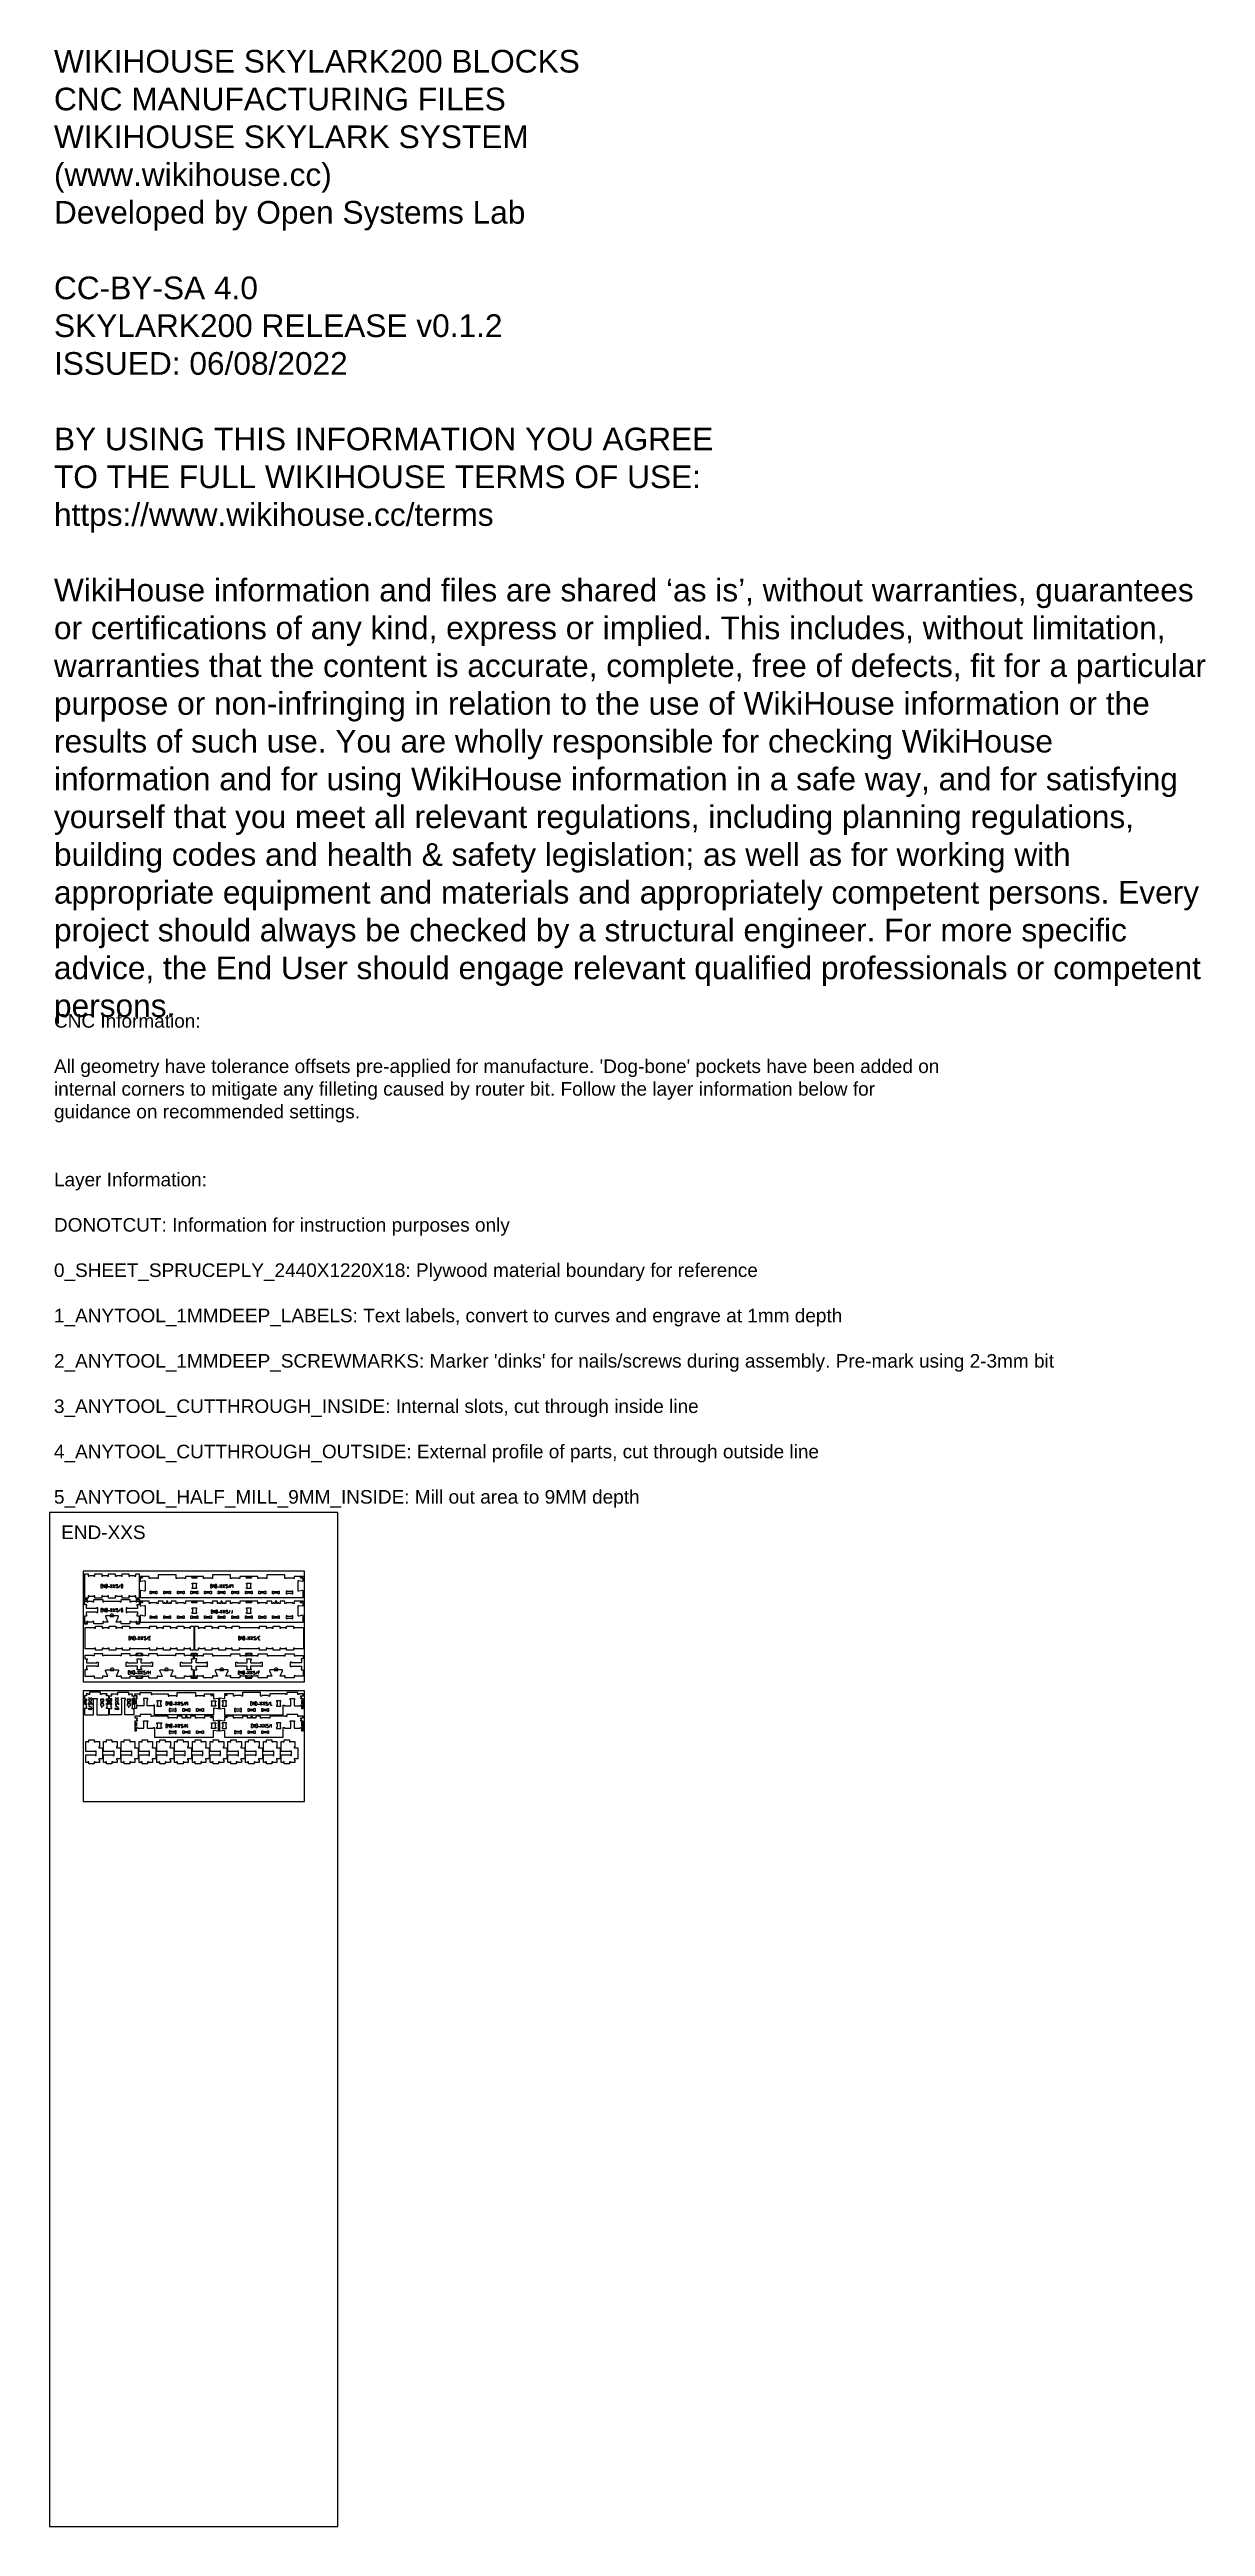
# Model space of a CAD drawing. Extents: x 0 to 12757, y 0 to 27326.
import ezdxf

# ---------------------------------------------------------------- set-up
doc = ezdxf.new("R2010")
doc.units = 0
for name, color, linetype in [('0_SHEET_SPRUCEPLY_2440X122', 1, 'CONTINUOUS'), ('1_ANYTOOL_1MMDEEP_LABELS_S', 2, 'CONTINUOUS'), ('3_ANYTOOL_CUTTHROUGH_INSID', 4, 'CONTINUOUS'), ('4_ANYTOOL_CUTTHROUGH_OUTSI', 5, 'CONTINUOUS'), ('5_ANYTOOL_HALF_MILL_9MM_IN', 70, 'CONTINUOUS'), ('DONOTCUT', 7, 'CONTINUOUS')]:
    doc.layers.add(name, color=color, linetype=linetype)
doc.styles.add('ARIAL', font='')
doc.styles.get('ARIAL').set_extended_font_data('Arial')

msp = doc.modelspace()

# ---------------------------------------------------------------- texts
at = {"layer": 'DONOTCUT', "attachment_point": 1, "style": 'ARIAL'}
for s, insert, char_height, width in [('{\\fArial;WIKIHOUSE SKYLARK200 BLOCKS}\\P{\\fArial;CNC MANUFACTURING FILES}\\P{\\fArial;WIKIHOUSE SKYLARK SYSTEM}\\P{\\fArial;(www.wikihouse.cc)}\\P{\\fArial;Developed by Open Systems Lab}\\P\\P{\\fArial;CC-BY-SA 4.0}\\P{\\fArial;SKYLARK200 RELEASE v0.1.2}\\P{\\fArial;ISSUED: 06/08/2022}\\P\\P{\\fArial;BY USING THIS INFORMATION YOU AGREE }\\P{\\fArial;TO THE FULL WIKIHOUSE TERMS OF USE:}\\P{\\fArial;https://www.wikihouse.cc/terms}\\P\\P{\\fArial;WikiHouse information and files are shared }{\\fArial;‘as is}{\\fArial;’, without warranties, guarantees }\\P{\\fArial;or certifications of any kind, express or implied. This includes, without limitation, }\\P{\\fArial;warranties that the content is accurate, complete, free of defects, fit for a particular }\\P{\\fArial;purpose or non-infringing in relation to the use of WikiHouse information or the }\\P{\\fArial;results of such use. You are wholly responsible for checking WikiHouse }\\P{\\fArial;information and for using WikiHouse information in a safe way, and for satisfying }\\P{\\fArial;yourself that you meet all relevant regulations, including planning regulations, }\\P{\\fArial;building codes and health & safety legislation; as well as for working with }\\P{\\fArial;appropriate equipment and materials and appropriately competent persons. Every }\\P{\\fArial;project should always be checked by a structural engineer. For more specific }\\P{\\fArial;advice, the End User should engage relevant qualified professionals or competent }\\P{\\fArial;persons.}\\P', (49, 27322), 250, 12895.38), ("{\\fArial;CNC Information:}\\P\\P{\\fArial;All geometry have tolerance offsets pre-applied for manufacture. 'Dog-bone' pockets have been added on}\\P{\\fArial;internal corners to mitigate any filleting caused by router bit. Follow the layer information below for}\\P{\\fArial;guidance on recommended settings.}\\P\\P\\P{\\fArial;Layer Information:}\\P\\P{\\fArial;DONOTCUT: Information for instruction purposes only}\\P\\P{\\fArial;0_SHEET_SPRUCEPLY_2440X1220X18: Plywood material boundary for reference}\\P\\P{\\fArial;1_ANYTOOL_1MMDEEP_LABELS: Text labels, convert to curves and engrave at 1mm depth}\\P\\P{\\fArial;2_ANYTOOL_1MMDEEP_SCREWMARKS: Marker 'dinks' for nails/screws during assembly. Pre-mark using 2-3mm bit}\\P\\P{\\fArial;3_ANYTOOL_CUTTHROUGH_INSIDE: Internal slots, cut through inside line}\\P\\P{\\fArial;4_ANYTOOL_CUTTHROUGH_OUTSIDE: External profile of parts, cut through outside line}\\P\\P{\\fArial;5_ANYTOOL_HALF_MILL_9MM_INSIDE: Mill out area to 9MM depth}", (49, 16685), 150, 22265.22), ('END-XXS', (129, 11043, 0), 150, 2135.87)]:
    msp.add_mtext(s, dxfattribs=dict(at, insert=insert, char_height=char_height, width=width))

# ---------------------------------------------------------------- linework, layer by layer
at = {"layer": '0_SHEET_SPRUCEPLY_2440X122'}
for points in [[(372, 10539), (372, 9319), (2812, 9319), (2812, 10539)], [(372, 9219), (372, 7999), (2812, 7999), (2812, 9219)]]:
    msp.add_lwpolyline(points, close=True, dxfattribs=at)
at = {"layer": '1_ANYTOOL_1MMDEEP_LABELS_S', "color": 2}
for points in [[(584, 10393), (568, 10393), (568, 10357), (584, 10357)], [(592, 10357), (592, 10393), (612, 10357), (612, 10393)], [(696, 10357), (672, 10393)], [(672, 10357), (696, 10393)], [(728, 10357), (704, 10393)], [(704, 10357), (728, 10393)], [(766, 10357), (782, 10393)], [(1792, 10392), (1776, 10392), (1776, 10356), (1792, 10356)], [(1800, 10356), (1800, 10392), (1820, 10356), (1820, 10392)], [(1904, 10356), (1880, 10392)], [(1880, 10356), (1904, 10392)], [(1936, 10356), (1912, 10392)], [(1912, 10356), (1936, 10392)], [(1974, 10356), (1990, 10392)], [(1998, 10356), (1998, 10392), (2010, 10372), (2022, 10392), (2022, 10356)], [(580, 10377), (568, 10377)], [(584, 10128), (568, 10128), (568, 10092), (584, 10092)], [(580, 10112), (568, 10112)], [(592, 10092), (592, 10128), (612, 10092), (612, 10128)], [(648, 10369), (664, 10369)], [(672, 10092), (696, 10128)], [(696, 10092), (672, 10128)], [(704, 10092), (728, 10128)], [(728, 10092), (704, 10128)], [(766, 10092), (782, 10128)], [(1788, 10376), (1776, 10376)], [(1856, 10368), (1872, 10368)], [(648, 10104), (664, 10104)], [(1798, 10110), (1782, 10110), (1782, 10074), (1798, 10074)], [(1794, 10094), (1782, 10094)], [(1806, 10074), (1806, 10110), (1826, 10074), (1826, 10110)], [(1862, 10086), (1878, 10086)], [(1910, 10074), (1886, 10110)], [(1886, 10074), (1910, 10110)], [(1942, 10074), (1918, 10110)], [(1918, 10074), (1942, 10110)], [(1980, 10074), (1996, 10110)], [(891, 9818), (875, 9818), (875, 9782), (891, 9782)], [(887, 9802), (875, 9802)], [(899, 9782), (899, 9818), (919, 9782), (919, 9818)], [(955, 9794), (971, 9794)], [(1003, 9782), (979, 9818)], [(979, 9782), (1003, 9818)], [(1035, 9782), (1011, 9818)], [(1011, 9782), (1035, 9818)], [(1073, 9782), (1089, 9818)], [(1113, 9818), (1097, 9818), (1097, 9782), (1113, 9782)], [(1109, 9802), (1097, 9802)], [(2101, 9818), (2085, 9818), (2085, 9782), (2101, 9782)], [(2097, 9802), (2085, 9802)], [(2109, 9782), (2109, 9818), (2129, 9782), (2129, 9818)], [(2165, 9794), (2181, 9794)], [(2213, 9782), (2189, 9818)], [(2189, 9782), (2213, 9818)], [(2245, 9782), (2221, 9818)], [(2221, 9782), (2245, 9818)], [(2283, 9782), (2299, 9818)], [(885, 9439), (869, 9439), (869, 9403), (885, 9403)], [(881, 9423), (869, 9423)], [(893, 9403), (893, 9439), (913, 9403), (913, 9439)], [(949, 9415), (965, 9415)], [(973, 9403), (997, 9439)], [(997, 9403), (973, 9439)], [(1005, 9403), (1029, 9439)], [(1029, 9403), (1005, 9439)], [(1067, 9403), (1083, 9439)], [(1091, 9403), (1091, 9439)], [(1091, 9423), (1111, 9423)], [(1111, 9439), (1111, 9403)], [(2097, 9437), (2081, 9437), (2081, 9401), (2097, 9401)], [(2093, 9421), (2081, 9421)], [(2105, 9401), (2105, 9437), (2125, 9401), (2125, 9437)], [(2161, 9413), (2177, 9413)], [(2185, 9401), (2209, 9437)], [(2209, 9401), (2185, 9437)], [(2217, 9401), (2241, 9437)], [(2241, 9401), (2217, 9437)], [(2279, 9401), (2295, 9437)], [(2319, 9437), (2303, 9437), (2303, 9401)], [(2319, 9421), (2303, 9421)], [(431, 9147), (467, 9123)], [(431, 9123), (467, 9147)], [(431, 9115), (467, 9091)], [(431, 9091), (467, 9115)], [(431, 9053), (467, 9037)], [(599, 9110), (599, 9126), (563, 9126), (563, 9110)], [(563, 9102), (599, 9102), (563, 9082), (599, 9082)], [(575, 9046), (575, 9030)], [(583, 9114), (583, 9126)], [(726, 9147), (762, 9123)], [(726, 9123), (762, 9147)], [(726, 9115), (762, 9091)], [(726, 9091), (762, 9115)], [(726, 9053), (762, 9037)], [(894, 9110), (894, 9126), (858, 9126), (858, 9110)], [(858, 9102), (894, 9102), (858, 9082), (894, 9082)], [(870, 9046), (870, 9030)], [(878, 9114), (878, 9126)], [(1299, 9096), (1283, 9096), (1283, 9060), (1299, 9060)], [(1295, 9080), (1283, 9080)], [(1307, 9060), (1307, 9096), (1327, 9060), (1327, 9096)], [(1363, 9072), (1379, 9072)], [(1411, 9060), (1387, 9096)], [(1387, 9060), (1411, 9096)], [(1443, 9060), (1419, 9096)], [(1419, 9060), (1443, 9096)], [(1481, 9060), (1497, 9096)], [(1505, 9060), (1505, 9096), (1525, 9060), (1525, 9096)], [(2234, 9096), (2218, 9096), (2218, 9060), (2234, 9060)], [(2230, 9080), (2218, 9080)], [(2242, 9060), (2242, 9096), (2262, 9060), (2262, 9096)], [(2298, 9072), (2314, 9072)], [(2346, 9060), (2322, 9096)], [(2322, 9060), (2346, 9096)], [(2378, 9060), (2354, 9096)], [(2354, 9060), (2378, 9096)], [(2416, 9060), (2432, 9096)], [(2440, 9096), (2440, 9060), (2456, 9060)], [(1299, 8851), (1283, 8851), (1283, 8815), (1299, 8815)], [(1295, 8835), (1283, 8835)], [(1307, 8815), (1307, 8851), (1327, 8815), (1327, 8851)], [(1363, 8827), (1379, 8827)], [(1411, 8815), (1387, 8851)], [(1387, 8815), (1411, 8851)], [(1443, 8815), (1419, 8851)], [(1419, 8815), (1443, 8851)], [(1481, 8815), (1497, 8851)], [(1505, 8815), (1505, 8851)], [(1525, 8851), (1505, 8829)], [(1512, 8837), (1525, 8815)], [(2242, 8851), (2226, 8851), (2226, 8815), (2242, 8815)], [(2238, 8835), (2226, 8835)], [(2250, 8815), (2250, 8851), (2270, 8815), (2270, 8851)], [(2306, 8827), (2322, 8827)], [(2354, 8815), (2330, 8851)], [(2330, 8815), (2354, 8851)], [(2386, 8815), (2362, 8851)], [(2362, 8815), (2386, 8851)], [(2424, 8815), (2440, 8851)], [(2448, 8815), (2448, 8851)]]:
    msp.add_lwpolyline(points, dxfattribs=at)
for points in [[(632, 10393), (620, 10393), (620, 10357), (632, 10357, 0.414214), (640, 10365), (640, 10385, 0.414214)], [(802, 10393), (790, 10393), (790, 10357), (802, 10357, 0.414214), (810, 10365), (810, 10385, 0.414214)], [(1840, 10392), (1828, 10392), (1828, 10356), (1840, 10356, 0.414214), (1848, 10364), (1848, 10384, 0.414214)], [(632, 10128), (620, 10128), (620, 10092), (632, 10092, 0.414214), (640, 10100), (640, 10120, 0.414214)], [(1846, 10110), (1834, 10110), (1834, 10074), (1846, 10074, 0.414214), (1854, 10082), (1854, 10102, 0.414214)], [(939, 9818), (927, 9818), (927, 9782), (939, 9782, 0.414214), (947, 9790), (947, 9810, 0.414214)], [(2149, 9818), (2137, 9818), (2137, 9782), (2149, 9782, 0.414214), (2157, 9790), (2157, 9810, 0.414214)], [(933, 9439), (921, 9439), (921, 9403), (933, 9403, 0.414214), (941, 9411), (941, 9431, 0.414214)], [(2145, 9437), (2133, 9437), (2133, 9401), (2145, 9401, 0.414214), (2153, 9409), (2153, 9429, 0.414214)], [(599, 9062), (599, 9074), (563, 9074), (563, 9062, 0.414214), (571, 9054), (591, 9054, 0.414214)], [(894, 9062), (894, 9074), (858, 9074), (858, 9062, 0.414214), (866, 9054), (886, 9054, 0.414214)], [(1347, 9096), (1335, 9096), (1335, 9060), (1347, 9060, 0.414214), (1355, 9068), (1355, 9088, 0.414214)], [(2282, 9096), (2270, 9096), (2270, 9060), (2282, 9060, 0.414214), (2290, 9068), (2290, 9088, 0.414214)], [(1347, 8851), (1335, 8851), (1335, 8815), (1347, 8815, 0.414214), (1355, 8823), (1355, 8843, 0.414214)], [(2290, 8851), (2278, 8851), (2278, 8815), (2290, 8815, 0.414214), (2298, 8823), (2298, 8843, 0.414214)]]:
    msp.add_lwpolyline(points, format="xyb", close=True, dxfattribs=at)
for points in [[(736, 10361, 0.136555), (745, 10357, 0.071716), (750, 10358, 0.133522), (755, 10360, 0.344001), (757, 10369, 0.153745), (753, 10373, 0.071568), (748, 10375, -0.00912), (743, 10376, -0.090615), (739, 10378, -0.340346), (736, 10387, -0.284273), (744, 10393, -0.092596), (749, 10393, -0.017533), (754, 10391)], [(1944, 10360, 0.136555), (1953, 10356, 0.071716), (1958, 10356, 0.133522), (1963, 10359, 0.344001), (1965, 10368, 0.153745), (1961, 10372, 0.071568), (1956, 10374, -0.00912), (1951, 10375, -0.090615), (1947, 10377, -0.340346), (1944, 10386, -0.284273), (1952, 10392, -0.092596), (1957, 10392, -0.017533), (1962, 10390)], [(736, 10096, 0.136555), (745, 10092, 0.071716), (750, 10092, 0.133522), (755, 10094, 0.344001), (757, 10104, 0.153745), (753, 10107, 0.071568), (748, 10109, -0.00912), (743, 10111, -0.090615), (739, 10113, -0.340346), (736, 10122, -0.284273), (744, 10128, -0.092596), (749, 10128, -0.017533), (754, 10126)], [(810, 10128), (798, 10128, 0.414214), (790, 10120), (790, 10100, 0.414214), (798, 10092), (810, 10092), (810, 10112), (804, 10112)], [(1950, 10078, 0.136555), (1959, 10074, 0.071716), (1964, 10074, 0.133522), (1969, 10076, 0.344001), (1971, 10086, 0.153745), (1967, 10090, 0.071568), (1962, 10091, -0.00912), (1957, 10093, -0.090615), (1953, 10095, -0.340346), (1950, 10104, -0.284273), (1958, 10110, -0.092596), (1963, 10110, -0.017533), (1968, 10108)], [(2016, 10110), (2016, 10082, -0.414214), (2008, 10074), (2004, 10074)], [(1043, 9786, 0.136555), (1052, 9782, 0.071716), (1057, 9782, 0.133522), (1062, 9784, 0.344001), (1064, 9794, 0.153745), (1060, 9798, 0.071568), (1056, 9799, -0.00912), (1051, 9801, -0.090615), (1046, 9803, -0.340346), (1043, 9812, -0.284273), (1051, 9818, -0.092596), (1056, 9818, -0.017533), (1061, 9816)], [(2253, 9786, 0.136555), (2262, 9782, 0.071716), (2267, 9782, 0.133522), (2272, 9784, 0.344001), (2274, 9794, 0.153745), (2270, 9798, 0.071568), (2266, 9799, -0.00912), (2261, 9801, -0.090615), (2256, 9803, -0.340346), (2253, 9812, -0.284273), (2261, 9818, -0.092596), (2266, 9818, -0.017533), (2271, 9816)], [(2323, 9818), (2313, 9818, 0.414214), (2307, 9812), (2307, 9788, 0.414214), (2313, 9782), (2323, 9782)], [(1037, 9407, 0.136555), (1047, 9403, 0.071716), (1052, 9403, 0.133522), (1056, 9405, 0.344001), (1058, 9415, 0.153745), (1055, 9418, 0.071568), (1050, 9420, -0.00912), (1045, 9422, -0.090615), (1041, 9424, -0.340346), (1038, 9433, -0.284273), (1045, 9439, -0.092596), (1050, 9439, -0.017533), (1055, 9437)], [(2249, 9405, 0.136555), (2259, 9401, 0.071716), (2264, 9401, 0.133522), (2268, 9403, 0.344001), (2270, 9412, 0.153745), (2267, 9416, 0.071568), (2262, 9418, -0.00912), (2257, 9419, -0.090615), (2253, 9421, -0.340346), (2250, 9431, -0.284273), (2257, 9437, -0.092596), (2262, 9436, -0.017533), (2267, 9435)], [(435, 9083, 0.136555), (431, 9074, 0.071716), (431, 9068, 0.133522), (434, 9064, 0.344001), (443, 9062, 0.153745), (447, 9065, 0.071568), (449, 9070, -0.00912), (450, 9075, -0.090615), (452, 9080, -0.340346), (461, 9083, -0.284273), (467, 9075, -0.092596), (467, 9070, -0.017533), (465, 9065)], [(451, 9029), (451, 9019, -1), (431, 9019), (431, 9029), (467, 9029), (467, 9019, -1), (451, 9019)], [(730, 9083, 0.136555), (727, 9074, 0.071716), (727, 9068, 0.133522), (729, 9064, 0.344001), (738, 9062, 0.153745), (742, 9065, 0.071568), (744, 9070, -0.00912), (745, 9075, -0.090615), (747, 9080, -0.340346), (757, 9083, -0.284273), (762, 9075, -0.092596), (762, 9070, -0.017533), (760, 9065)], [(746, 9029), (746, 9019, -1), (726, 9019), (726, 9029), (762, 9029), (762, 9019, -1), (746, 9019)], [(1451, 9064, 0.136555), (1460, 9060, 0.071716), (1465, 9060, 0.133522), (1470, 9062, 0.344001), (1472, 9071, 0.153745), (1468, 9075, 0.071568), (1463, 9077, -0.00912), (1458, 9078, -0.090615), (1454, 9080, -0.340346), (1451, 9090, -0.284273), (1459, 9096, -0.092596), (1464, 9095, -0.017533), (1469, 9094)], [(2386, 9064, 0.136555), (2395, 9060, 0.071716), (2400, 9060, 0.133522), (2405, 9062, 0.344001), (2407, 9071, 0.153745), (2403, 9075, 0.071568), (2398, 9077, -0.00912), (2393, 9078, -0.090615), (2389, 9080, -0.340346), (2386, 9090, -0.284273), (2394, 9096, -0.092596), (2399, 9095, -0.017533), (2404, 9094)], [(1451, 8819, 0.136555), (1460, 8815, 0.071716), (1465, 8815, 0.133522), (1470, 8817, 0.344001), (1472, 8827, 0.153745), (1468, 8830, 0.071568), (1463, 8832, -0.00912), (1458, 8833, -0.090615), (1454, 8836, -0.340346), (1451, 8845, -0.284273), (1459, 8851, -0.092596), (1464, 8850, -0.017533), (1469, 8849)], [(2394, 8819, 0.136555), (2403, 8815, 0.071716), (2408, 8815, 0.133522), (2413, 8817, 0.344001), (2415, 8827, 0.153745), (2411, 8830, 0.071568), (2406, 8832, -0.00912), (2401, 8833, -0.090615), (2397, 8836, -0.340346), (2394, 8845, -0.284273), (2402, 8851, -0.092596), (2407, 8850, -0.017533), (2412, 8849)]]:
    msp.add_lwpolyline(points, format="xyb", dxfattribs=at)
at = {"layer": '3_ANYTOOL_CUTTHROUGH_INSID', "color": 4}
for points in [[(1624, 10472, -1), (1624, 10463), (1574, 10463, -1), (1574, 10472)], [(2224, 10472, -1), (2224, 10463), (2174, 10463, -1), (2174, 10472)], [(1624, 10199, -1), (1624, 10190), (1574, 10190, -1), (1574, 10199)], [(2224, 10199, -1), (2224, 10190), (2174, 10190, -1), (2174, 10199)], [(951, 9109), (951, 9079, 0.414214), (956, 9074), (956, 9074), (956, 9074), (956, 9074), (956, 9074), (956, 9074), (956, 9074), (956, 9074), (956, 9074), (957, 9074), (957, 9074), (957, 9074), (957, 9074), (957, 9074), (957, 9074), (957, 9074), (957, 9074), (957, 9074), (957, 9074), (958, 9074), (958, 9074), (958, 9074), (958, 9074), (958, 9074), (958, 9075), (958, 9075), (958, 9075), (958, 9075), (959, 9075), (959, 9075), (959, 9075), (959, 9075), (959, 9075), (959, 9075), (959, 9075), (959, 9075), (959, 9076), (959, 9076), (959, 9076), (959, 9076), (960, 9076), (960, 9076), (960, 9076), (960, 9076), (960, 9076), (960, 9076), (960, 9077), (960, 9077), (960, 9077), (960, 9077), (960, 9077), (960, 9077), (960, 9077), (960, 9077), (960, 9077), (960, 9078), (960, 9078), (960, 9078), (960, 9078), (960, 9078), (960, 9078), (960, 9078), (960, 9078), (960, 9078), (960, 9079), (960, 9109), (960, 9109), (960, 9109), (960, 9109), (960, 9109), (960, 9109), (960, 9109), (960, 9109), (960, 9109), (960, 9110), (960, 9110), (960, 9110), (960, 9110), (960, 9110), (960, 9110), (960, 9110), (960, 9110), (960, 9110), (960, 9110), (960, 9111), (960, 9111), (960, 9111), (960, 9111), (960, 9111), (960, 9111), (959, 9111), (959, 9111), (959, 9111), (959, 9112), (959, 9112), (959, 9112), (959, 9112), (959, 9112), (959, 9112), (959, 9112), (959, 9112), (959, 9112), (958, 9112), (958, 9112), (958, 9112), (958, 9113), (958, 9113), (958, 9113), (958, 9113), (958, 9113), (958, 9113), (957, 9113), (957, 9113), (957, 9113), (957, 9113), (957, 9113), (957, 9113), (957, 9113), (957, 9113), (957, 9113), (957, 9113), (956, 9113), (956, 9113), (956, 9113), (956, 9113), (956, 9113), (956, 9113), (956, 9113), (956, 9113), (956, 9113, 0.414214)], [(2789, 9109, 0.414214), (2785, 9113), (2784, 9113), (2784, 9113), (2784, 9113), (2784, 9113), (2784, 9113), (2784, 9113), (2784, 9113), (2784, 9113), (2784, 9113), (2783, 9113), (2783, 9113), (2783, 9113), (2783, 9113), (2783, 9113), (2783, 9113), (2783, 9113), (2783, 9113), (2783, 9113), (2782, 9113), (2782, 9113), (2782, 9113), (2782, 9113), (2782, 9113), (2782, 9113), (2782, 9112), (2782, 9112), (2782, 9112), (2782, 9112), (2781, 9112), (2781, 9112), (2781, 9112), (2781, 9112), (2781, 9112), (2781, 9112), (2781, 9112), (2781, 9112), (2781, 9111), (2781, 9111), (2781, 9111), (2781, 9111), (2780, 9111), (2780, 9111), (2780, 9111), (2780, 9111), (2780, 9111), (2780, 9110), (2780, 9110), (2780, 9110), (2780, 9110), (2780, 9110), (2780, 9110), (2780, 9110), (2780, 9110), (2780, 9110), (2780, 9110), (2780, 9109), (2780, 9109), (2780, 9109), (2780, 9109), (2780, 9109), (2780, 9109), (2780, 9109), (2780, 9109), (2780, 9109), (2780, 9079), (2780, 9078), (2780, 9078), (2780, 9078), (2780, 9078), (2780, 9078), (2780, 9078), (2780, 9078), (2780, 9078), (2780, 9078), (2780, 9077), (2780, 9077), (2780, 9077), (2780, 9077), (2780, 9077), (2780, 9077), (2780, 9077), (2780, 9077), (2780, 9077), (2780, 9076), (2780, 9076), (2780, 9076), (2780, 9076), (2780, 9076), (2781, 9076), (2781, 9076), (2781, 9076), (2781, 9076), (2781, 9076), (2781, 9075), (2781, 9075), (2781, 9075), (2781, 9075), (2781, 9075), (2781, 9075), (2781, 9075), (2782, 9075), (2782, 9075), (2782, 9075), (2782, 9075), (2782, 9075), (2782, 9074), (2782, 9074), (2782, 9074), (2782, 9074), (2782, 9074), (2783, 9074), (2783, 9074), (2783, 9074), (2783, 9074), (2783, 9074), (2783, 9074), (2783, 9074), (2783, 9074), (2783, 9074), (2784, 9074), (2784, 9074), (2784, 9074), (2784, 9074), (2784, 9074), (2784, 9074), (2784, 9074), (2784, 9074), (2784, 9074), (2785, 9074, 0.414214), (2789, 9079)], [(951, 8864, -0.414214), (956, 8869), (956, 8869), (956, 8869), (956, 8869), (956, 8869), (956, 8868), (956, 8868), (956, 8868), (956, 8868), (957, 8868), (957, 8868), (957, 8868), (957, 8868), (957, 8868), (957, 8868), (957, 8868), (957, 8868), (957, 8868), (957, 8868), (958, 8868), (958, 8868), (958, 8868), (958, 8868), (958, 8868), (958, 8868), (958, 8868), (958, 8868), (958, 8868), (959, 8867), (959, 8867), (959, 8867), (959, 8867), (959, 8867), (959, 8867), (959, 8867), (959, 8867), (959, 8867), (959, 8867), (959, 8867), (959, 8866), (960, 8866), (960, 8866), (960, 8866), (960, 8866), (960, 8866), (960, 8866), (960, 8866), (960, 8866), (960, 8866), (960, 8865), (960, 8865), (960, 8865), (960, 8865), (960, 8865), (960, 8865), (960, 8865), (960, 8865), (960, 8865), (960, 8864), (960, 8864), (960, 8864), (960, 8864), (960, 8864), (960, 8864), (960, 8864), (960, 8834), (960, 8834), (960, 8834), (960, 8833), (960, 8833), (960, 8833), (960, 8833), (960, 8833), (960, 8833), (960, 8833), (960, 8833), (960, 8833), (960, 8832), (960, 8832), (960, 8832), (960, 8832), (960, 8832), (960, 8832), (960, 8832), (960, 8832), (960, 8832), (960, 8831), (960, 8831), (960, 8831), (960, 8831), (959, 8831), (959, 8831), (959, 8831), (959, 8831), (959, 8831), (959, 8831), (959, 8831), (959, 8830), (959, 8830), (959, 8830), (959, 8830), (959, 8830), (958, 8830), (958, 8830), (958, 8830), (958, 8830), (958, 8830), (958, 8830), (958, 8830), (958, 8830), (958, 8830), (957, 8829), (957, 8829), (957, 8829), (957, 8829), (957, 8829), (957, 8829), (957, 8829), (957, 8829), (957, 8829), (957, 8829), (956, 8829), (956, 8829), (956, 8829), (956, 8829), (956, 8829), (956, 8829), (956, 8829), (956, 8829), (956, 8829, -0.414214), (951, 8834)], [(2789, 8864, 0.414214), (2785, 8869), (2784, 8869), (2784, 8869), (2784, 8869), (2784, 8869), (2784, 8868), (2784, 8868), (2784, 8868), (2784, 8868), (2784, 8868), (2783, 8868), (2783, 8868), (2783, 8868), (2783, 8868), (2783, 8868), (2783, 8868), (2783, 8868), (2783, 8868), (2783, 8868), (2782, 8868), (2782, 8868), (2782, 8868), (2782, 8868), (2782, 8868), (2782, 8868), (2782, 8868), (2782, 8868), (2782, 8868), (2782, 8867), (2781, 8867), (2781, 8867), (2781, 8867), (2781, 8867), (2781, 8867), (2781, 8867), (2781, 8867), (2781, 8867), (2781, 8867), (2781, 8867), (2781, 8866), (2781, 8866), (2780, 8866), (2780, 8866), (2780, 8866), (2780, 8866), (2780, 8866), (2780, 8866), (2780, 8866), (2780, 8866), (2780, 8865), (2780, 8865), (2780, 8865), (2780, 8865), (2780, 8865), (2780, 8865), (2780, 8865), (2780, 8865), (2780, 8865), (2780, 8864), (2780, 8864), (2780, 8864), (2780, 8864), (2780, 8864), (2780, 8864), (2780, 8864), (2780, 8834), (2780, 8834), (2780, 8834), (2780, 8833), (2780, 8833), (2780, 8833), (2780, 8833), (2780, 8833), (2780, 8833), (2780, 8833), (2780, 8833), (2780, 8833), (2780, 8832), (2780, 8832), (2780, 8832), (2780, 8832), (2780, 8832), (2780, 8832), (2780, 8832), (2780, 8832), (2780, 8832), (2780, 8831), (2780, 8831), (2780, 8831), (2781, 8831), (2781, 8831), (2781, 8831), (2781, 8831), (2781, 8831), (2781, 8831), (2781, 8831), (2781, 8831), (2781, 8830), (2781, 8830), (2781, 8830), (2781, 8830), (2782, 8830), (2782, 8830), (2782, 8830), (2782, 8830), (2782, 8830), (2782, 8830), (2782, 8830), (2782, 8830), (2782, 8830), (2782, 8830), (2783, 8829), (2783, 8829), (2783, 8829), (2783, 8829), (2783, 8829), (2783, 8829), (2783, 8829), (2783, 8829), (2783, 8829), (2784, 8829), (2784, 8829), (2784, 8829), (2784, 8829), (2784, 8829), (2784, 8829), (2784, 8829), (2784, 8829), (2784, 8829), (2785, 8829, 0.414214), (2789, 8834)]]:
    msp.add_lwpolyline(points, format="xyb", close=True, dxfattribs=at)
for points in [[(1580, 10394), (1574, 10394), (1574, 10406), (1623, 10406), (1623, 10394), (1617, 10394), (1617, 10358), (1623, 10358), (1623, 10346), (1574, 10346), (1574, 10358), (1580, 10358)], [(2180, 10394), (2174, 10394), (2174, 10406), (2223, 10406), (2223, 10394), (2217, 10394), (2217, 10358), (2223, 10358), (2223, 10346), (2174, 10346), (2174, 10358), (2180, 10358)], [(1123, 10295), (1123, 10289), (1111, 10289), (1111, 10319), (1123, 10319), (1123, 10313), (1174, 10313), (1174, 10319), (1186, 10319), (1186, 10289), (1174, 10289), (1174, 10295)], [(1324, 10313), (1324, 10319), (1336, 10319), (1336, 10289), (1324, 10289), (1324, 10295), (1273, 10295), (1273, 10289), (1261, 10289), (1261, 10319), (1273, 10319), (1273, 10313)], [(1474, 10313), (1474, 10319), (1486, 10319), (1486, 10289), (1474, 10289), (1474, 10295), (1423, 10295), (1423, 10289), (1411, 10289), (1411, 10319), (1423, 10319), (1423, 10313)], [(1624, 10313), (1624, 10319), (1636, 10319), (1636, 10289), (1624, 10289), (1624, 10295), (1573, 10295), (1573, 10289), (1561, 10289), (1561, 10319), (1573, 10319), (1573, 10313)], [(1580, 10121), (1574, 10121), (1574, 10133), (1623, 10133), (1623, 10121), (1617, 10121), (1617, 10085), (1623, 10085), (1623, 10073), (1574, 10073), (1574, 10085), (1580, 10085)], [(1749, 10295), (1723, 10295), (1723, 10289), (1711, 10289), (1711, 10319), (1723, 10319), (1723, 10313), (1774, 10313), (1774, 10319), (1786, 10319), (1786, 10289), (1774, 10289), (1774, 10295)], [(1924, 10313), (1924, 10319), (1936, 10319), (1936, 10289), (1924, 10289), (1924, 10295), (1873, 10295), (1873, 10289), (1861, 10289), (1861, 10319), (1873, 10319), (1873, 10313)], [(2074, 10313), (2074, 10319), (2086, 10319), (2086, 10289), (2074, 10289), (2074, 10295), (2023, 10295), (2023, 10289), (2011, 10289), (2011, 10319), (2023, 10319), (2023, 10313)], [(2224, 10313), (2224, 10319), (2236, 10319), (2236, 10289), (2224, 10289), (2224, 10295), (2173, 10295), (2173, 10289), (2161, 10289), (2161, 10319), (2173, 10319), (2173, 10313)], [(2180, 10121), (2174, 10121), (2174, 10133), (2223, 10133), (2223, 10121), (2217, 10121), (2217, 10085), (2223, 10085), (2223, 10073), (2174, 10073), (2174, 10085), (2180, 10085)], [(2349, 10295), (2323, 10295), (2323, 10289), (2311, 10289), (2311, 10319), (2323, 10319), (2323, 10313), (2374, 10313), (2374, 10319), (2386, 10319), (2386, 10289), (2374, 10289), (2374, 10295)], [(2524, 10313), (2524, 10319), (2536, 10319), (2536, 10289), (2524, 10289), (2524, 10295), (2473, 10295), (2473, 10289), (2461, 10289), (2461, 10319), (2473, 10319), (2473, 10313)], [(2674, 10295), (2674, 10289), (2686, 10289), (2686, 10319), (2674, 10319), (2674, 10313), (2623, 10313), (2623, 10319), (2611, 10319), (2611, 10289), (2623, 10289), (2623, 10295)], [(1123, 10022), (1123, 10016), (1111, 10016), (1111, 10046), (1123, 10046), (1123, 10040), (1174, 10040), (1174, 10046), (1186, 10046), (1186, 10016), (1174, 10016), (1174, 10022)], [(1324, 10040), (1324, 10046), (1336, 10046), (1336, 10016), (1324, 10016), (1324, 10022), (1273, 10022), (1273, 10016), (1261, 10016), (1261, 10046), (1273, 10046), (1273, 10040)], [(1474, 10040), (1474, 10046), (1486, 10046), (1486, 10016), (1474, 10016), (1474, 10022), (1423, 10022), (1423, 10016), (1411, 10016), (1411, 10046), (1423, 10046), (1423, 10040)], [(1624, 10040), (1624, 10046), (1636, 10046), (1636, 10016), (1624, 10016), (1624, 10022), (1573, 10022), (1573, 10016), (1561, 10016), (1561, 10046), (1573, 10046), (1573, 10040)], [(1749, 10022), (1723, 10022), (1723, 10016), (1711, 10016), (1711, 10046), (1723, 10046), (1723, 10040), (1774, 10040), (1774, 10046), (1786, 10046), (1786, 10016), (1774, 10016), (1774, 10022)], [(1924, 10040), (1924, 10046), (1936, 10046), (1936, 10016), (1924, 10016), (1924, 10022), (1873, 10022), (1873, 10016), (1861, 10016), (1861, 10046), (1873, 10046), (1873, 10040)], [(2074, 10040), (2074, 10046), (2086, 10046), (2086, 10016), (2074, 10016), (2074, 10022), (2023, 10022), (2023, 10016), (2011, 10016), (2011, 10046), (2023, 10046), (2023, 10040)], [(2224, 10040), (2224, 10046), (2236, 10046), (2236, 10016), (2224, 10016), (2224, 10022), (2173, 10022), (2173, 10016), (2161, 10016), (2161, 10046), (2173, 10046), (2173, 10040)], [(2349, 10022), (2323, 10022), (2323, 10016), (2311, 10016), (2311, 10046), (2323, 10046), (2323, 10040), (2374, 10040), (2374, 10046), (2386, 10046), (2386, 10016), (2374, 10016), (2374, 10022)], [(2524, 10040), (2524, 10046), (2536, 10046), (2536, 10016), (2524, 10016), (2524, 10022), (2473, 10022), (2473, 10016), (2461, 10016), (2461, 10046), (2473, 10046), (2473, 10040)], [(2674, 10022), (2674, 10016), (2686, 10016), (2686, 10046), (2674, 10046), (2674, 10040), (2623, 10040), (2623, 10046), (2611, 10046), (2611, 10016), (2623, 10016), (2623, 10022)], [(1015, 9450), (966, 9450), (966, 9463), (972, 9463), (972, 9492), (859, 9492), (859, 9486), (846, 9486), (846, 9535), (859, 9535), (859, 9529), (972, 9529), (972, 9558), (966, 9558), (966, 9571), (1015, 9571), (1015, 9558), (1009, 9558), (1009, 9529), (1122, 9529), (1122, 9535), (1135, 9535), (1135, 9486), (1122, 9486), (1122, 9492), (1009, 9492), (1009, 9463), (1015, 9463)], [(2225, 9450), (2176, 9450), (2176, 9463), (2182, 9463), (2182, 9492), (2069, 9492), (2069, 9486), (2056, 9486), (2056, 9535), (2069, 9535), (2069, 9529), (2182, 9529), (2182, 9558), (2176, 9558), (2176, 9571), (2225, 9571), (2225, 9558), (2219, 9558), (2219, 9529), (2332, 9529), (2332, 9535), (2345, 9535), (2345, 9486), (2332, 9486), (2332, 9492), (2219, 9492), (2219, 9463), (2225, 9463)], [(1228, 9062), (1228, 9097), (1234, 9097), (1234, 9110), (1186, 9110), (1186, 9097), (1192, 9097), (1192, 9062), (1186, 9062), (1186, 9049), (1234, 9049), (1234, 9062)], [(1335, 9017), (1335, 9023), (1322, 9023), (1322, 8992), (1335, 8992), (1335, 8998), (1385, 8998), (1385, 8992), (1398, 8992), (1398, 9023), (1385, 9023), (1385, 9017)], [(1535, 9017), (1535, 9023), (1548, 9023), (1548, 8992), (1535, 8992), (1535, 8998), (1485, 8998), (1485, 8992), (1472, 8992), (1472, 9023), (1485, 9023), (1485, 9017)], [(1660, 9017), (1685, 9017), (1685, 9023), (1698, 9023), (1698, 8992), (1685, 8992), (1685, 8998), (1635, 8998), (1635, 8992), (1622, 8992), (1622, 9023), (1635, 9023), (1635, 9017)], [(1792, 9097), (1786, 9097), (1786, 9110), (1834, 9110), (1834, 9097), (1828, 9097), (1828, 9062), (1834, 9062), (1834, 9049), (1786, 9049), (1786, 9062), (1792, 9062)], [(1948, 9097), (1954, 9097), (1954, 9110), (1906, 9110), (1906, 9097), (1912, 9097), (1912, 9062), (1906, 9062), (1906, 9049), (1954, 9049), (1954, 9062), (1948, 9062)], [(2055, 9017), (2055, 9023), (2042, 9023), (2042, 8992), (2055, 8992), (2055, 8998), (2105, 8998), (2105, 8992), (2118, 8992), (2118, 9023), (2105, 9023), (2105, 9017)], [(2255, 9017), (2255, 9023), (2268, 9023), (2268, 8992), (2255, 8992), (2255, 8998), (2205, 8998), (2205, 8992), (2192, 8992), (2192, 9023), (2205, 9023), (2205, 9017)], [(2380, 9017), (2405, 9017), (2405, 9023), (2418, 9023), (2418, 8992), (2405, 8992), (2405, 8998), (2355, 8998), (2355, 8992), (2342, 8992), (2342, 9023), (2355, 9023), (2355, 9017)], [(2512, 9062), (2506, 9062), (2506, 9049), (2554, 9049), (2554, 9062), (2548, 9062), (2548, 9097), (2554, 9097), (2554, 9110), (2506, 9110), (2506, 9097), (2512, 9097)], [(1228, 8817), (1234, 8817), (1234, 8805), (1186, 8805), (1186, 8817), (1192, 8817), (1192, 8853), (1186, 8853), (1186, 8865), (1234, 8865), (1234, 8853), (1228, 8853)], [(1335, 8772), (1335, 8778), (1322, 8778), (1322, 8748), (1335, 8748), (1335, 8754), (1385, 8754), (1385, 8748), (1398, 8748), (1398, 8778), (1385, 8778), (1385, 8772)], [(1535, 8772), (1535, 8778), (1548, 8778), (1548, 8748), (1535, 8748), (1535, 8754), (1485, 8754), (1485, 8748), (1472, 8748), (1472, 8778), (1485, 8778), (1485, 8772)], [(1660, 8772), (1685, 8772), (1685, 8778), (1698, 8778), (1698, 8748), (1685, 8748), (1685, 8754), (1635, 8754), (1635, 8748), (1622, 8748), (1622, 8778), (1635, 8778), (1635, 8772)], [(1792, 8853), (1786, 8853), (1786, 8865), (1834, 8865), (1834, 8853), (1828, 8853), (1828, 8817), (1834, 8817), (1834, 8805), (1786, 8805), (1786, 8817), (1792, 8817)], [(1948, 8853), (1954, 8853), (1954, 8865), (1906, 8865), (1906, 8853), (1912, 8853), (1912, 8817), (1906, 8817), (1906, 8805), (1954, 8805), (1954, 8817), (1948, 8817)], [(2055, 8772), (2055, 8778), (2042, 8778), (2042, 8748), (2055, 8748), (2055, 8754), (2105, 8754), (2105, 8748), (2118, 8748), (2118, 8778), (2105, 8778), (2105, 8772)], [(2255, 8772), (2255, 8778), (2268, 8778), (2268, 8748), (2255, 8748), (2255, 8754), (2205, 8754), (2205, 8748), (2192, 8748), (2192, 8778), (2205, 8778), (2205, 8772)], [(2380, 8772), (2405, 8772), (2405, 8778), (2418, 8778), (2418, 8748), (2405, 8748), (2405, 8754), (2355, 8754), (2355, 8748), (2342, 8748), (2342, 8778), (2355, 8778), (2355, 8772)], [(2512, 8817), (2506, 8817), (2506, 8805), (2554, 8805), (2554, 8817), (2548, 8817), (2548, 8853), (2554, 8853), (2554, 8865), (2506, 8865), (2506, 8853), (2512, 8853)]]:
    msp.add_lwpolyline(points, close=True, dxfattribs=at)
at = {"layer": '4_ANYTOOL_CUTTHROUGH_OUTSI', "color": 5}
for points in [[(576, 10509), (576, 10485), (588, 10485), (588, 10491), (639, 10491), (639, 10485), (651, 10485), (651, 10509), (726, 10509), (726, 10485), (738, 10485), (738, 10491), (789, 10491), (789, 10485), (801, 10485), (801, 10509), (876, 10509), (876, 10485), (888, 10485), (888, 10491), (939, 10491), (939, 10485), (951, 10485), (951, 10509), (988, 10509), (988, 10242), (951, 10242), (951, 10266), (939, 10266), (939, 10260), (888, 10260), (888, 10266), (876, 10266), (876, 10242), (801, 10242), (801, 10266), (789, 10266), (789, 10260), (738, 10260), (738, 10266), (726, 10266), (726, 10242), (651, 10242), (651, 10266), (639, 10266), (639, 10260), (588, 10260), (588, 10266), (576, 10266), (576, 10242), (501, 10242), (501, 10266), (489, 10266), (489, 10260), (438, 10260), (438, 10266), (426, 10266), (426, 10242), (389, 10242), (389, 10509), (426, 10509), (426, 10485), (438, 10485), (438, 10491), (489, 10491), (489, 10485), (501, 10485), (501, 10509)], [(807, 9934), (881, 9934), (881, 9910), (894, 9910), (894, 9916), (1094, 9916), (1094, 9910), (1107, 9910), (1107, 9934), (1181, 9934), (1181, 9910), (1194, 9910), (1194, 9916), (1244, 9916), (1244, 9910), (1257, 9910), (1257, 9934), (1331, 9934), (1331, 9910), (1344, 9910), (1344, 9916), (1394, 9916), (1394, 9910), (1407, 9910), (1407, 9934), (1481, 9934), (1481, 9910), (1494, 9910), (1494, 9916), (1544, 9916), (1544, 9910), (1557, 9910), (1557, 9934), (1594, 9934), (1594, 9666), (1557, 9666), (1557, 9690), (1544, 9690), (1544, 9684), (1494, 9684), (1494, 9690), (1481, 9690), (1481, 9666), (1407, 9666), (1407, 9690), (1394, 9690), (1394, 9684), (1344, 9684), (1344, 9690), (1331, 9690), (1331, 9666), (1257, 9666), (1257, 9690), (1244, 9690), (1244, 9684), (1194, 9684), (1194, 9690), (1181, 9690), (1181, 9666), (1107, 9666), (1107, 9690), (1094, 9690), (1094, 9684), (894, 9684), (894, 9690), (881, 9690), (881, 9666), (807, 9666), (807, 9690), (794, 9690), (794, 9684), (744, 9684), (744, 9690), (731, 9690), (731, 9666), (657, 9666), (657, 9690), (644, 9690), (644, 9684), (594, 9684), (594, 9690), (581, 9690), (581, 9666), (507, 9666), (507, 9690), (494, 9690), (494, 9684), (394, 9684), (394, 9916), (494, 9916), (494, 9910), (507, 9910), (507, 9934), (581, 9934), (581, 9910), (594, 9910), (594, 9916), (644, 9916), (644, 9910), (657, 9910), (657, 9934), (731, 9934), (731, 9910), (744, 9910), (744, 9916), (794, 9916), (794, 9910), (807, 9910)], [(2091, 9934), (2091, 9910), (2104, 9910), (2104, 9916), (2304, 9916), (2304, 9910), (2317, 9910), (2317, 9934), (2391, 9934), (2391, 9910), (2404, 9910), (2404, 9916), (2454, 9916), (2454, 9910), (2467, 9910), (2467, 9934), (2541, 9934), (2541, 9910), (2554, 9910), (2554, 9916), (2604, 9916), (2604, 9910), (2617, 9910), (2617, 9934), (2691, 9934), (2691, 9910), (2704, 9910), (2704, 9916), (2804, 9916), (2804, 9684), (2704, 9684), (2704, 9690), (2691, 9690), (2691, 9666), (2617, 9666), (2617, 9690), (2604, 9690), (2604, 9684), (2554, 9684), (2554, 9690), (2541, 9690), (2541, 9666), (2467, 9666), (2467, 9690), (2454, 9690), (2454, 9684), (2404, 9684), (2404, 9690), (2391, 9690), (2391, 9666), (2317, 9666), (2317, 9690), (2304, 9690), (2304, 9684), (2104, 9684), (2104, 9690), (2091, 9690), (2091, 9666), (2017, 9666), (2017, 9690), (2004, 9690), (2004, 9684), (1954, 9684), (1954, 9690), (1941, 9690), (1941, 9666), (1867, 9666), (1867, 9690), (1854, 9690), (1854, 9684), (1804, 9684), (1804, 9690), (1791, 9690), (1791, 9666), (1717, 9666), (1717, 9690), (1704, 9690), (1704, 9684), (1654, 9684), (1654, 9690), (1641, 9690), (1641, 9666), (1604, 9666), (1604, 9934), (1641, 9934), (1641, 9910), (1654, 9910), (1654, 9916), (1704, 9916), (1704, 9910), (1717, 9910), (1717, 9934), (1791, 9934), (1791, 9910), (1804, 9910), (1804, 9916), (1854, 9916), (1854, 9910), (1867, 9910), (1867, 9934), (1941, 9934), (1941, 9910), (1954, 9910), (1954, 9916), (2004, 9916), (2004, 9910), (2017, 9910), (2017, 9934)], [(409, 9165), (385, 9165), (385, 9130), (409, 9130), (409, 9109), (385, 9109), (385, 9079), (409, 9079), (409, 9067), (403, 9067), (403, 9035), (409, 9035), (409, 9023), (385, 9023), (385, 8953), (485, 8953), (485, 9121), (479, 9121), (479, 9133), (527, 9133), (527, 9121), (521, 9121), (521, 8953), (653, 8953), (653, 9023), (629, 9023), (629, 9035), (635, 9035), (635, 9067), (629, 9067), (629, 9079), (653, 9079), (653, 9109), (629, 9109), (629, 9130), (653, 9130), (653, 9165), (629, 9165), (629, 9177), (635, 9177), (635, 9185), (575, 9185), (575, 9179), (563, 9179), (563, 9203), (443, 9203), (443, 9179), (431, 9179), (431, 9185), (403, 9185), (403, 9177), (409, 9177), (409, 9165)], [(907, 9165), (931, 9165), (931, 9130), (907, 9130), (907, 9109), (931, 9109), (931, 9079), (907, 9079), (907, 9067), (913, 9067), (913, 9035), (907, 9035), (907, 9023), (931, 9023), (931, 8953), (831, 8953), (831, 9121), (837, 9121), (837, 9133), (789, 9133), (789, 9121), (795, 9121), (795, 8953), (663, 8953), (663, 9023), (687, 9023), (687, 9035), (681, 9035), (681, 9067), (687, 9067), (687, 9079), (663, 9079), (663, 9109), (687, 9109), (687, 9130), (663, 9130), (663, 9165), (687, 9165), (687, 9177), (681, 9177), (681, 9185), (741, 9185), (741, 9179), (753, 9179), (753, 9203), (873, 9203), (873, 9179), (885, 9179), (885, 9185), (913, 9185), (913, 9177), (907, 9177), (907, 9165)], [(504, 8511), (504, 8505), (516, 8505), (516, 8554), (504, 8554), (504, 8548), (400, 8548), (400, 8661), (421, 8661), (421, 8655), (433, 8655), (433, 8679), (493, 8679), (493, 8655), (505, 8655), (505, 8661), (550, 8661), (550, 8602), (544, 8602), (544, 8589), (586, 8589), (586, 8470), (544, 8470), (544, 8457), (550, 8457), (550, 8430), (505, 8430), (505, 8436), (493, 8436), (493, 8412), (433, 8412), (433, 8436), (421, 8436), (421, 8430), (400, 8430), (400, 8511)], [(700, 8511), (700, 8505), (712, 8505), (712, 8554), (700, 8554), (700, 8548), (596, 8548), (596, 8661), (617, 8661), (617, 8655), (629, 8655), (629, 8679), (689, 8679), (689, 8655), (701, 8655), (701, 8661), (746, 8661), (746, 8602), (740, 8602), (740, 8589), (782, 8589), (782, 8470), (740, 8470), (740, 8457), (746, 8457), (746, 8430), (701, 8430), (701, 8436), (689, 8436), (689, 8412), (629, 8412), (629, 8436), (617, 8436), (617, 8430), (596, 8430), (596, 8511)], [(896, 8511), (896, 8505), (908, 8505), (908, 8554), (896, 8554), (896, 8548), (792, 8548), (792, 8661), (813, 8661), (813, 8655), (825, 8655), (825, 8679), (885, 8679), (885, 8655), (897, 8655), (897, 8661), (942, 8661), (942, 8602), (936, 8602), (936, 8589), (978, 8589), (978, 8470), (936, 8470), (936, 8457), (942, 8457), (942, 8430), (897, 8430), (897, 8436), (885, 8436), (885, 8412), (825, 8412), (825, 8436), (813, 8436), (813, 8430), (792, 8430), (792, 8511)], [(1092, 8511), (1092, 8505), (1104, 8505), (1104, 8554), (1092, 8554), (1092, 8548), (988, 8548), (988, 8661), (1009, 8661), (1009, 8655), (1021, 8655), (1021, 8679), (1081, 8679), (1081, 8655), (1093, 8655), (1093, 8661), (1138, 8661), (1138, 8602), (1132, 8602), (1132, 8589), (1174, 8589), (1174, 8470), (1132, 8470), (1132, 8457), (1138, 8457), (1138, 8430), (1093, 8430), (1093, 8436), (1081, 8436), (1081, 8412), (1021, 8412), (1021, 8436), (1009, 8436), (1009, 8430), (988, 8430), (988, 8511)], [(1288, 8511), (1288, 8505), (1300, 8505), (1300, 8554), (1288, 8554), (1288, 8548), (1184, 8548), (1184, 8661), (1205, 8661), (1205, 8655), (1217, 8655), (1217, 8679), (1277, 8679), (1277, 8655), (1289, 8655), (1289, 8661), (1334, 8661), (1334, 8602), (1328, 8602), (1328, 8589), (1370, 8589), (1370, 8470), (1328, 8470), (1328, 8457), (1334, 8457), (1334, 8430), (1289, 8430), (1289, 8436), (1277, 8436), (1277, 8412), (1217, 8412), (1217, 8436), (1205, 8436), (1205, 8430), (1184, 8430), (1184, 8511)], [(1484, 8511), (1484, 8505), (1496, 8505), (1496, 8554), (1484, 8554), (1484, 8548), (1380, 8548), (1380, 8661), (1401, 8661), (1401, 8655), (1413, 8655), (1413, 8679), (1473, 8679), (1473, 8655), (1485, 8655), (1485, 8661), (1530, 8661), (1530, 8602), (1524, 8602), (1524, 8589), (1566, 8589), (1566, 8470), (1524, 8470), (1524, 8457), (1530, 8457), (1530, 8430), (1485, 8430), (1485, 8436), (1473, 8436), (1473, 8412), (1413, 8412), (1413, 8436), (1401, 8436), (1401, 8430), (1380, 8430), (1380, 8511)], [(1680, 8511), (1680, 8505), (1692, 8505), (1692, 8554), (1680, 8554), (1680, 8548), (1576, 8548), (1576, 8661), (1597, 8661), (1597, 8655), (1609, 8655), (1609, 8679), (1669, 8679), (1669, 8655), (1681, 8655), (1681, 8661), (1726, 8661), (1726, 8602), (1720, 8602), (1720, 8589), (1762, 8589), (1762, 8470), (1720, 8470), (1720, 8457), (1726, 8457), (1726, 8430), (1681, 8430), (1681, 8436), (1669, 8436), (1669, 8412), (1609, 8412), (1609, 8436), (1597, 8436), (1597, 8430), (1576, 8430), (1576, 8511)], [(1876, 8511), (1876, 8505), (1888, 8505), (1888, 8554), (1876, 8554), (1876, 8548), (1772, 8548), (1772, 8661), (1793, 8661), (1793, 8655), (1805, 8655), (1805, 8679), (1865, 8679), (1865, 8655), (1877, 8655), (1877, 8661), (1922, 8661), (1922, 8602), (1916, 8602), (1916, 8589), (1958, 8589), (1958, 8470), (1916, 8470), (1916, 8457), (1922, 8457), (1922, 8430), (1877, 8430), (1877, 8436), (1865, 8436), (1865, 8412), (1805, 8412), (1805, 8436), (1793, 8436), (1793, 8430), (1772, 8430), (1772, 8511)], [(2072, 8511), (2072, 8505), (2084, 8505), (2084, 8554), (2072, 8554), (2072, 8548), (1968, 8548), (1968, 8661), (1989, 8661), (1989, 8655), (2001, 8655), (2001, 8679), (2061, 8679), (2061, 8655), (2073, 8655), (2073, 8661), (2118, 8661), (2118, 8602), (2112, 8602), (2112, 8589), (2154, 8589), (2154, 8470), (2112, 8470), (2112, 8457), (2118, 8457), (2118, 8430), (2073, 8430), (2073, 8436), (2061, 8436), (2061, 8412), (2001, 8412), (2001, 8436), (1989, 8436), (1989, 8430), (1968, 8430), (1968, 8511)], [(2268, 8511), (2268, 8505), (2280, 8505), (2280, 8554), (2268, 8554), (2268, 8548), (2164, 8548), (2164, 8661), (2185, 8661), (2185, 8655), (2197, 8655), (2197, 8679), (2257, 8679), (2257, 8655), (2269, 8655), (2269, 8661), (2314, 8661), (2314, 8602), (2308, 8602), (2308, 8589), (2350, 8589), (2350, 8470), (2308, 8470), (2308, 8457), (2314, 8457), (2314, 8430), (2269, 8430), (2269, 8436), (2257, 8436), (2257, 8412), (2197, 8412), (2197, 8436), (2185, 8436), (2185, 8430), (2164, 8430), (2164, 8511)], [(2464, 8511), (2464, 8505), (2476, 8505), (2476, 8554), (2464, 8554), (2464, 8548), (2360, 8548), (2360, 8661), (2381, 8661), (2381, 8655), (2393, 8655), (2393, 8679), (2453, 8679), (2453, 8655), (2465, 8655), (2465, 8661), (2510, 8661), (2510, 8602), (2504, 8602), (2504, 8589), (2546, 8589), (2546, 8470), (2504, 8470), (2504, 8457), (2510, 8457), (2510, 8430), (2465, 8430), (2465, 8436), (2453, 8436), (2453, 8412), (2393, 8412), (2393, 8436), (2381, 8436), (2381, 8430), (2360, 8430), (2360, 8511)], [(2660, 8511), (2660, 8505), (2672, 8505), (2672, 8554), (2660, 8554), (2660, 8548), (2556, 8548), (2556, 8661), (2577, 8661), (2577, 8655), (2589, 8655), (2589, 8679), (2649, 8679), (2649, 8655), (2661, 8655), (2661, 8661), (2706, 8661), (2706, 8602), (2700, 8602), (2700, 8589), (2742, 8589), (2742, 8470), (2700, 8470), (2700, 8457), (2706, 8457), (2706, 8430), (2661, 8430), (2661, 8436), (2649, 8436), (2649, 8412), (2589, 8412), (2589, 8436), (2577, 8436), (2577, 8430), (2556, 8430), (2556, 8511)]]:
    msp.add_lwpolyline(points, close=True, dxfattribs=at)
for points in [[(2598, 10457), (2598, 10499), (2399, 10499), (2399, 10457), (2386, 10457), (2386, 10463), (2311, 10463), (2311, 10457), (2298, 10457), (2298, 10481), (2099, 10481), (2099, 10457), (2086, 10457), (2086, 10463), (2011, 10463), (2011, 10457), (1998, 10457), (1998, 10499), (1799, 10499), (1799, 10457), (1786, 10457), (1786, 10463), (1711, 10463), (1711, 10457), (1698, 10457), (1698, 10481), (1499, 10481), (1499, 10457), (1486, 10457), (1486, 10463), (1411, 10463), (1411, 10457), (1398, 10457), (1398, 10499), (1199, 10499), (1199, 10457), (1186, 10457), (1186, 10463), (1111, 10463), (1111, 10457), (1098, 10457), (1098, 10481), (999, 10481), (999, 10472), (1024, 10472), (1024, 10472, -1), (1024, 10463), (999, 10463), (999, 10433), (999, 10433, 0.220464), (1001, 10429, 0.220352), (1006, 10428), (1047, 10435), (1047, 10435), (1047, 10435, -0.463455), (1054, 10429), (1054, 10323, -0.463455), (1047, 10317), (1047, 10317), (1047, 10317), (1047, 10317), (1006, 10325, 0.220352), (1001, 10324, 0.220464), (999, 10319), (999, 10249), (2798, 10249), (2798, 10319), (2798, 10319, 0.220464), (2796, 10324, 0.220352), (2792, 10325), (2751, 10317), (2751, 10317), (2751, 10317), (2751, 10317, -0.463455), (2743, 10323), (2743, 10429, -0.463455), (2751, 10435), (2751, 10435), (2751, 10435), (2792, 10428), (2792, 10428, 0.220352), (2796, 10429, 0.220464), (2798, 10433), (2798, 10463), (2774, 10463), (2774, 10463, -1), (2774, 10472), (2798, 10472), (2798, 10481), (2699, 10481), (2699, 10457), (2686, 10457), (2686, 10463), (2611, 10463), (2611, 10457), (2598, 10457), (2598, 10457)], [(601, 10208), (776, 10208), (776, 10202), (789, 10202), (789, 10226), (888, 10226), (888, 10202), (901, 10202), (901, 10208), (951, 10208), (951, 10202), (964, 10202), (964, 10226), (988, 10226), (988, 10169), (964, 10169), (964, 10156), (970, 10156), (970, 10127), (857, 10127), (857, 10133), (844, 10133), (844, 10084), (857, 10084), (857, 10090), (970, 10090), (970, 10061), (964, 10061), (964, 10048), (988, 10048), (988, 9959), (964, 9959), (964, 9983), (951, 9983), (951, 9977), (901, 9977), (901, 9983), (888, 9983), (888, 9959), (789, 9959), (789, 9983), (776, 9983), (776, 9977), (734, 9977), (761, 10038), (761, 10038, 0.539734), (755, 10047), (622, 10047, 0.539734), (617, 10038), (643, 9977), (601, 9977), (601, 9983), (588, 9983), (588, 9959), (489, 9959), (489, 9983), (476, 9983), (476, 9977), (426, 9977), (426, 9983), (413, 9983), (413, 9959), (389, 9959), (389, 10048), (413, 10048), (413, 10061), (407, 10061), (407, 10090), (520, 10090), (520, 10084), (533, 10084), (533, 10133), (520, 10133), (520, 10127), (407, 10127), (407, 10156), (413, 10156), (413, 10169), (389, 10169), (389, 10226), (413, 10226), (413, 10202), (426, 10202), (426, 10208), (476, 10208), (476, 10202), (489, 10202), (489, 10226), (588, 10226), (588, 10202), (601, 10202), (601, 10208)], [(2399, 10184), (2386, 10184), (2386, 10190), (2311, 10190), (2311, 10184), (2298, 10184), (2298, 10208), (2099, 10208), (2099, 10184), (2086, 10184), (2086, 10190), (2011, 10190), (2011, 10184), (1998, 10184), (1998, 10208), (1944, 10208), (1944, 10184), (1931, 10184), (1931, 10190), (1920, 10190), (1920, 10184), (1907, 10184), (1907, 10208), (1890, 10208), (1890, 10184), (1877, 10184), (1877, 10190), (1866, 10190), (1866, 10184), (1853, 10184), (1853, 10208), (1799, 10208), (1799, 10184), (1786, 10184), (1786, 10190), (1711, 10190), (1711, 10184), (1698, 10184), (1698, 10208), (1499, 10208), (1499, 10184), (1486, 10184), (1486, 10190), (1411, 10190), (1411, 10184), (1398, 10184), (1398, 10208), (1344, 10208), (1344, 10184), (1331, 10184), (1331, 10190), (1320, 10190), (1320, 10184), (1307, 10184), (1307, 10208), (1290, 10208), (1290, 10184), (1277, 10184), (1277, 10190), (1266, 10190), (1266, 10184), (1253, 10184), (1253, 10208), (1199, 10208), (1199, 10184), (1186, 10184), (1186, 10190), (1111, 10190), (1111, 10184), (1098, 10184), (1098, 10208), (999, 10208), (999, 10199), (1024, 10199), (1024, 10199, -1), (1024, 10190), (999, 10190), (999, 10160), (999, 10160, 0.220464), (1001, 10156, 0.220352), (1006, 10155), (1047, 10162), (1047, 10162), (1047, 10162, -0.463455), (1054, 10156), (1054, 10050, -0.463455), (1047, 10044), (1047, 10044), (1047, 10044), (1047, 10044), (1006, 10052, 0.220352), (1001, 10050, 0.220464), (999, 10046), (999, 9976), (2798, 9976), (2798, 10046), (2798, 10046, 0.220464), (2796, 10050, 0.220352), (2792, 10052), (2751, 10044), (2751, 10044), (2751, 10044), (2751, 10044, -0.463455), (2743, 10050), (2743, 10156, -0.463455), (2751, 10162), (2751, 10162), (2751, 10162), (2792, 10155), (2792, 10155, 0.220352), (2796, 10156, 0.220464), (2798, 10160), (2798, 10190), (2774, 10190), (2774, 10190, -1), (2774, 10199), (2798, 10199), (2798, 10208), (2699, 10208), (2699, 10184), (2686, 10184), (2686, 10190), (2611, 10190), (2611, 10184), (2598, 10184), (2598, 10208), (2544, 10208), (2544, 10184), (2531, 10184), (2531, 10190), (2520, 10190), (2520, 10184), (2507, 10184), (2507, 10208), (2490, 10208), (2490, 10184), (2477, 10184), (2477, 10190), (2466, 10190), (2466, 10184), (2453, 10184), (2453, 10208), (2399, 10208), (2399, 10184), (2399, 10184)], [(1091, 9628), (1091, 9604), (1078, 9604), (1078, 9610), (1028, 9610), (1028, 9604), (1015, 9604), (1015, 9628), (966, 9628), (966, 9604), (953, 9604), (953, 9610), (903, 9610), (903, 9604), (890, 9604), (890, 9628), (791, 9628), (791, 9604), (778, 9604), (778, 9610), (603, 9610), (603, 9604), (590, 9604), (590, 9628), (491, 9628), (491, 9604), (478, 9604), (478, 9610), (391, 9610), (391, 9571), (415, 9571), (415, 9558), (409, 9558), (409, 9529), (522, 9529), (522, 9535), (535, 9535), (535, 9486), (522, 9486), (522, 9492), (409, 9492), (409, 9463), (415, 9463), (415, 9450), (391, 9450), (391, 9379), (478, 9379), (478, 9385), (491, 9385), (491, 9361), (590, 9361), (590, 9385), (603, 9385), (603, 9379), (645, 9379), (618, 9440), (618, 9440, -0.539734), (624, 9449), (757, 9449, -0.539734), (762, 9440), (736, 9379), (778, 9379), (778, 9385), (791, 9385), (791, 9361), (890, 9361), (890, 9385), (903, 9385), (903, 9379), (953, 9379), (953, 9385), (966, 9385), (966, 9361), (1015, 9361), (1015, 9385), (1028, 9385), (1028, 9379), (1078, 9379), (1078, 9385), (1091, 9385), (1091, 9361), (1190, 9361), (1190, 9385), (1203, 9385), (1203, 9379), (1245, 9379), (1218, 9440), (1218, 9440, -0.539734), (1224, 9449), (1357, 9449, -0.539734), (1362, 9440), (1336, 9379), (1378, 9379), (1378, 9385), (1391, 9385), (1391, 9361), (1490, 9361), (1490, 9385), (1503, 9385), (1503, 9379), (1553, 9379), (1553, 9385), (1566, 9385), (1566, 9361), (1590, 9361), (1590, 9450), (1566, 9450), (1566, 9463), (1572, 9463), (1572, 9492), (1459, 9492), (1459, 9486), (1446, 9486), (1446, 9535), (1459, 9535), (1459, 9529), (1572, 9529), (1572, 9558), (1566, 9558), (1566, 9571), (1590, 9571), (1590, 9628), (1566, 9628), (1566, 9604), (1553, 9604), (1553, 9610), (1503, 9610), (1503, 9604), (1490, 9604), (1490, 9628), (1391, 9628), (1391, 9604), (1378, 9604), (1378, 9610), (1203, 9610), (1203, 9604), (1190, 9604), (1190, 9628), (1091, 9628)], [(1625, 9604), (1638, 9604), (1638, 9610), (1688, 9610), (1688, 9604), (1701, 9604), (1701, 9628), (1800, 9628), (1800, 9604), (1813, 9604), (1813, 9610), (1988, 9610), (1988, 9604), (2001, 9604), (2001, 9628), (2100, 9628), (2100, 9604), (2113, 9604), (2113, 9610), (2163, 9610), (2163, 9604), (2176, 9604), (2176, 9628), (2225, 9628), (2225, 9604), (2238, 9604), (2238, 9610), (2288, 9610), (2288, 9604), (2301, 9604), (2301, 9628), (2400, 9628), (2400, 9604), (2413, 9604), (2413, 9610), (2588, 9610), (2588, 9604), (2601, 9604), (2601, 9628), (2700, 9628), (2700, 9604), (2713, 9604), (2713, 9610), (2800, 9610), (2800, 9571), (2776, 9571), (2776, 9558), (2782, 9558), (2782, 9529), (2669, 9529), (2669, 9535), (2656, 9535), (2656, 9486), (2669, 9486), (2669, 9492), (2782, 9492), (2782, 9463), (2776, 9463), (2776, 9450), (2800, 9450), (2800, 9379), (2713, 9379), (2713, 9385), (2700, 9385), (2700, 9361), (2601, 9361), (2601, 9385), (2588, 9385), (2588, 9379), (2546, 9379), (2572, 9440), (2572, 9440, 0.539734), (2567, 9449), (2434, 9449, 0.539734), (2428, 9440), (2455, 9379), (2413, 9379), (2413, 9385), (2400, 9385), (2400, 9361), (2301, 9361), (2301, 9385), (2288, 9385), (2288, 9379), (2238, 9379), (2238, 9385), (2225, 9385), (2225, 9361), (2176, 9361), (2176, 9385), (2163, 9385), (2163, 9379), (2113, 9379), (2113, 9385), (2100, 9385), (2100, 9361), (2001, 9361), (2001, 9385), (1988, 9385), (1988, 9379), (1946, 9379), (1972, 9440), (1972, 9440, 0.539734), (1967, 9449), (1834, 9449, 0.539734), (1828, 9440), (1855, 9379), (1813, 9379), (1813, 9385), (1800, 9385), (1800, 9361), (1701, 9361), (1701, 9385), (1688, 9385), (1688, 9379), (1638, 9379), (1638, 9385), (1625, 9385), (1625, 9361), (1601, 9361), (1601, 9450), (1625, 9450), (1625, 9463), (1619, 9463), (1619, 9492), (1732, 9492), (1732, 9486), (1745, 9486), (1745, 9535), (1732, 9535), (1732, 9529), (1619, 9529), (1619, 9558), (1625, 9558), (1625, 9571), (1601, 9571), (1601, 9628), (1625, 9628), (1625, 9604), (1625, 9604)], [(1078, 9120), (1084, 9120), (1084, 9133), (1036, 9133), (1036, 9120), (1042, 9120), (1042, 9053), (972, 9053), (972, 9059), (960, 9059), (960, 9023), (942, 9023), (942, 9129), (966, 9129), (966, 9142), (960, 9142), (960, 9152), (966, 9152), (966, 9165), (942, 9165), (942, 9184), (988, 9184), (988, 9178), (1000, 9178), (1000, 9202), (1120, 9202), (1120, 9178), (1132, 9178), (1132, 9184), (1310, 9184), (1310, 9160), (1322, 9160), (1322, 9166), (1398, 9166), (1398, 9160), (1410, 9160), (1410, 9202), (1610, 9202), (1610, 9160), (1622, 9160), (1622, 9166), (1698, 9166), (1698, 9160), (1710, 9160), (1710, 9184), (1810, 9184), (1810, 9176), (1785, 9176), (1785, 9176, 1), (1785, 9166), (1810, 9166), (1810, 9137), (1810, 9137, 0.463455), (1817, 9130), (1817, 9130), (1817, 9130), (1817, 9130), (1858, 9138, -0.220352), (1863, 9137, -0.220464), (1865, 9132), (1865, 9027, -0.220464), (1863, 9022, -0.220352), (1858, 9021), (1817, 9029), (1817, 9029), (1817, 9029, 0.463455), (1810, 9022), (1810, 8953), (1160, 8953), (1160, 9059), (1148, 9059), (1148, 9053), (1078, 9053), (1078, 9120)], [(2662, 9120), (2656, 9120), (2656, 9133), (2704, 9133), (2704, 9120), (2698, 9120), (2698, 9053), (2768, 9053), (2768, 9059), (2780, 9059), (2780, 9023), (2798, 9023), (2798, 9129), (2774, 9129), (2774, 9142), (2780, 9142), (2780, 9152), (2774, 9152), (2774, 9165), (2798, 9165), (2798, 9184), (2752, 9184), (2752, 9178), (2740, 9178), (2740, 9202), (2620, 9202), (2620, 9178), (2608, 9178), (2608, 9184), (2430, 9184), (2430, 9160), (2418, 9160), (2418, 9166), (2342, 9166), (2342, 9160), (2330, 9160), (2330, 9202), (2130, 9202), (2130, 9160), (2118, 9160), (2118, 9166), (2042, 9166), (2042, 9160), (2030, 9160), (2030, 9184), (1930, 9184), (1930, 9176), (1955, 9176), (1955, 9176, -1), (1955, 9166), (1930, 9166), (1930, 9137), (1930, 9137, -0.463455), (1923, 9130), (1923, 9130), (1923, 9130), (1923, 9130), (1882, 9138, 0.220352), (1877, 9137, 0.220464), (1875, 9132), (1875, 9027, 0.220464), (1877, 9022, 0.220352), (1882, 9021), (1923, 9029), (1923, 9029), (1923, 9029, -0.463455), (1930, 9022), (1930, 8953), (2580, 8953), (2580, 9059), (2592, 9059), (2592, 9053), (2662, 9053), (2662, 9120)], [(1036, 8876), (1036, 8888), (1084, 8888), (1084, 8876), (1078, 8876), (1078, 8808), (1148, 8808), (1148, 8814), (1160, 8814), (1160, 8708), (1810, 8708), (1810, 8778), (1810, 8778, -0.463455), (1817, 8784), (1817, 8784), (1817, 8784), (1858, 8776), (1858, 8776, 0.220352), (1863, 8777, 0.220464), (1865, 8782), (1865, 8888, 0.220464), (1863, 8892, 0.220352), (1858, 8893), (1817, 8886), (1817, 8886), (1817, 8886), (1817, 8886, -0.463455), (1810, 8892), (1810, 8922), (1785, 8922), (1785, 8922, -1), (1785, 8931), (1810, 8931), (1810, 8940), (1710, 8940), (1710, 8916), (1698, 8916), (1698, 8922), (1622, 8922), (1622, 8916), (1610, 8916), (1610, 8940), (1555, 8940), (1555, 8916), (1543, 8916), (1543, 8922), (1531, 8922), (1531, 8916), (1519, 8916), (1519, 8940), (1501, 8940), (1501, 8916), (1489, 8916), (1489, 8922), (1477, 8922), (1477, 8916), (1465, 8916), (1465, 8940), (1410, 8940), (1410, 8916), (1398, 8916), (1398, 8922), (1322, 8922), (1322, 8916), (1310, 8916), (1310, 8940), (1132, 8940), (1132, 8934), (1120, 8934), (1120, 8958), (1000, 8958), (1000, 8934), (988, 8934), (988, 8940), (942, 8940), (942, 8920), (966, 8920), (966, 8908), (960, 8908), (960, 8897), (966, 8897), (966, 8885), (942, 8885), (942, 8778), (960, 8778), (960, 8814), (972, 8814), (972, 8808), (1042, 8808), (1042, 8876), (1036, 8876), (1036, 8876)], [(2662, 8876), (2656, 8876), (2656, 8888), (2704, 8888), (2704, 8876), (2698, 8876), (2698, 8808), (2768, 8808), (2768, 8814), (2780, 8814), (2780, 8778), (2798, 8778), (2798, 8885), (2774, 8885), (2774, 8897), (2780, 8897), (2780, 8908), (2774, 8908), (2774, 8920), (2798, 8920), (2798, 8940), (2752, 8940), (2752, 8934), (2740, 8934), (2740, 8958), (2620, 8958), (2620, 8934), (2608, 8934), (2608, 8940), (2430, 8940), (2430, 8916), (2418, 8916), (2418, 8922), (2342, 8922), (2342, 8916), (2330, 8916), (2330, 8940), (2275, 8940), (2275, 8916), (2263, 8916), (2263, 8922), (2251, 8922), (2251, 8916), (2239, 8916), (2239, 8940), (2221, 8940), (2221, 8916), (2209, 8916), (2209, 8922), (2197, 8922), (2197, 8916), (2185, 8916), (2185, 8940), (2130, 8940), (2130, 8916), (2118, 8916), (2118, 8922), (2042, 8922), (2042, 8916), (2030, 8916), (2030, 8940), (1930, 8940), (1930, 8931), (1955, 8931), (1955, 8931, -1), (1955, 8922), (1930, 8922), (1930, 8892), (1930, 8892, -0.463455), (1923, 8886), (1923, 8886), (1923, 8886), (1923, 8886), (1882, 8893, 0.220352), (1877, 8892, 0.220464), (1875, 8888), (1875, 8782, 0.220464), (1877, 8777, 0.220352), (1882, 8776), (1923, 8784), (1923, 8784), (1923, 8784, -0.463455), (1930, 8778), (1930, 8708), (2580, 8708), (2580, 8814), (2592, 8814), (2592, 8808), (2662, 8808), (2662, 8876)]]:
    msp.add_lwpolyline(points, format="xyb", close=True, dxfattribs=at)
at = {"layer": '5_ANYTOOL_HALF_MILL_9MM_IN', "color": 3}
for points in [[(388, 10227, 0.414214), (382, 10221), (382, 10214, 0.414214), (388, 10208), (414, 10208, 0.414214), (420, 10214), (420, 10221, 0.414214), (414, 10227)], [(963, 10227, 0.414214), (957, 10221), (957, 10214, 0.414214), (963, 10208), (989, 10208, 0.414214), (995, 10214), (995, 10221, 0.414214), (989, 10227)], [(388, 9977, 0.414214), (382, 9971), (382, 9964, 0.414214), (388, 9958), (414, 9958, 0.414214), (420, 9964), (420, 9971, 0.414214), (414, 9977)], [(709, 10046, 1), (668, 10046), (668, 10046), (668, 10040), (709, 10040), (709, 10046), (709, 10046)], [(963, 9977, 0.414214), (957, 9971), (957, 9964, 0.414214), (963, 9958), (989, 9958, 0.414214), (995, 9964), (995, 9971, 0.414214), (989, 9977)], [(958, 9629, 0.414214), (952, 9623), (952, 9616, 0.414214), (958, 9610), (1022, 9610, 0.414214), (1028, 9616), (1028, 9623, 0.414214), (1022, 9629)], [(1565, 9629, 0.414214), (1559, 9623), (1559, 9616, 0.414214), (1565, 9610), (1591, 9610, 0.414214), (1597, 9616), (1597, 9623, 0.414214), (1591, 9629)], [(1600, 9629, 0.414214), (1594, 9623), (1594, 9616, 0.414214), (1600, 9610), (1626, 9610, 0.414214), (1632, 9616), (1632, 9623, 0.414214), (1626, 9629)], [(2168, 9629, 0.414214), (2162, 9623), (2162, 9616, 0.414214), (2168, 9610), (2232, 9610, 0.414214), (2238, 9616), (2238, 9623, 0.414214), (2232, 9629)], [(711, 9449, 1), (670, 9449), (670, 9448), (670, 9442), (711, 9442), (711, 9448), (711, 9449)], [(958, 9379, 0.414214), (952, 9373), (952, 9366, 0.414214), (958, 9360), (1022, 9360, 0.414214), (1028, 9366), (1028, 9373, 0.414214), (1022, 9379)], [(1311, 9449, 1), (1270, 9449), (1270, 9448), (1270, 9442), (1311, 9442), (1311, 9448), (1311, 9449)], [(1565, 9379, 0.414214), (1559, 9373), (1559, 9366, 0.414214), (1565, 9360), (1591, 9360, 0.414214), (1597, 9366), (1597, 9373, 0.414214), (1591, 9379)], [(1600, 9379, 0.414214), (1594, 9373), (1594, 9366, 0.414214), (1600, 9360), (1626, 9360, 0.414214), (1632, 9366), (1632, 9373, 0.414214), (1626, 9379)], [(1921, 9449, 1), (1880, 9449), (1880, 9448), (1880, 9442), (1921, 9442), (1921, 9448), (1921, 9449)], [(2168, 9379, 0.414214), (2162, 9373), (2162, 9366, 0.414214), (2168, 9360), (2232, 9360, 0.414214), (2238, 9366), (2238, 9373, 0.414214), (2232, 9379)], [(2521, 9449, 1), (2480, 9449), (2480, 9448), (2480, 9442), (2521, 9442), (2521, 9448), (2521, 9449)], [(391, 9116, 0.414214), (385, 9110), (385, 9078, 0.414214), (391, 9072), (397, 9072, 0.414214), (403, 9078), (403, 9110, 0.414214), (397, 9116)], [(641, 9116, 0.414214), (635, 9110), (635, 9078, 0.414214), (641, 9072), (647, 9072, 0.414214), (653, 9078), (653, 9110, 0.414214), (647, 9116)], [(669, 9116, 0.414214), (663, 9110), (663, 9078, 0.414214), (669, 9072), (675, 9072, 0.414214), (681, 9078), (681, 9110, 0.414214), (675, 9116)], [(919, 9116, 0.414214), (913, 9110), (913, 9078, 0.414214), (919, 9072), (925, 9072, 0.414214), (931, 9078), (931, 9110, 0.414214), (925, 9116)]]:
    msp.add_lwpolyline(points, format="xyb", close=True, dxfattribs=at)
at = {"layer": 'DONOTCUT'}
msp.add_lwpolyline([(0, 0), (3183, 0), (3183, 11187), (0, 11187)], close=True, dxfattribs=at)

msp.set_redraw_order([(e.dxf.handle, doc.entitydb.next_handle()) for e in msp.query("TEXT MTEXT ATTDEF DIMENSION ARC_DIMENSION")])  # texts and dimensions are drawn at this point

doc.saveas('drawing.dxf')
